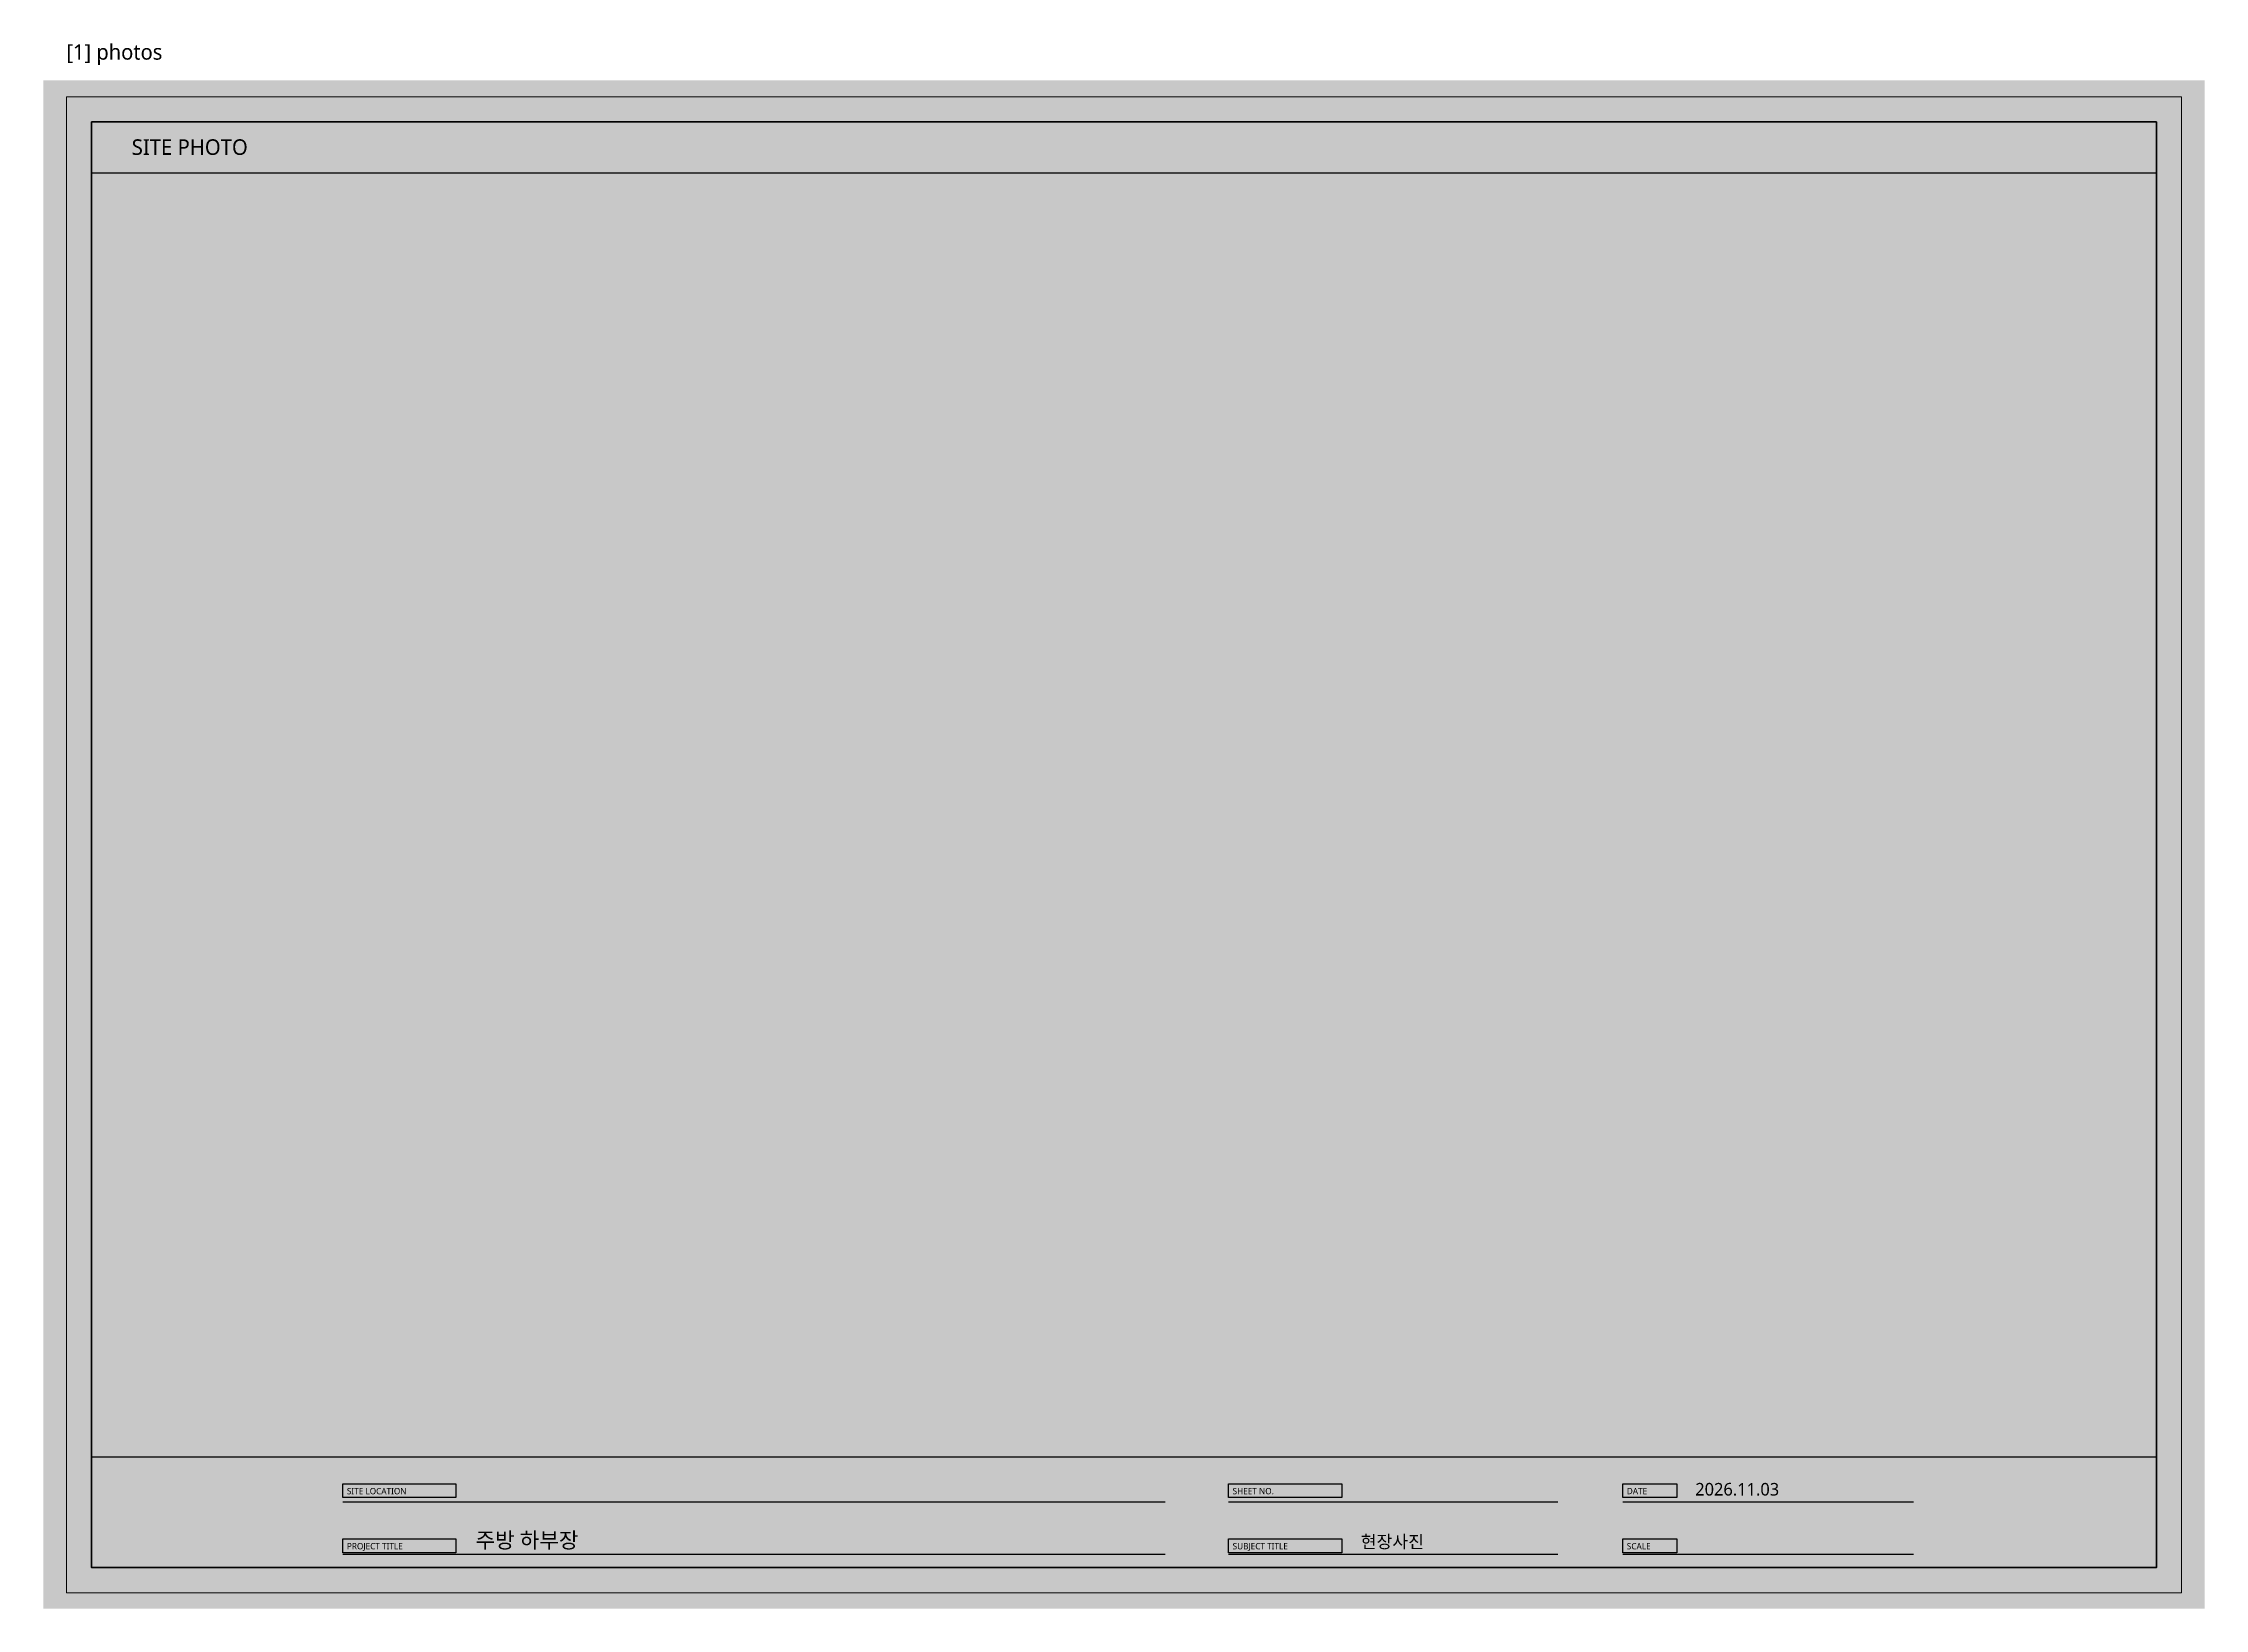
# Model space of a CAD drawing. Header units: millimetres. Extents: x 0 to 3420, y 0 to 304.
# Drawn here: x 0 to 420, y 0 to 304.2 of the extents above; entities that cross this region are included whole.
import ezdxf

# ---------------------------------------------------------------- set-up
doc = ezdxf.new("R2010")
doc.units = ezdxf.units.MM
for name, color, linetype, lineweight, true_color in [('BG', 7, 'Continuous', 0, 0xffffff), ('FRAME', 7, 'Continuous', 100, 0x000000), ('OUTLINE', 7, 'Continuous', 25, 0x000000), ('SHEET_FRAME_INFO', 7, 'Continuous', 0, 0x5a5a5a), ('TEXT', 7, 'Continuous', 13, 0x000000)]:
    doc.layers.add(name, color=color, linetype=linetype, lineweight=lineweight, true_color=true_color)
doc.styles.add('MALGUN', font='malgun.ttf')

msp = doc.modelspace()

# ---------------------------------------------------------------- texts
at = {"layer": 'SHEET_FRAME_INFO', "true_color": 0x5a5a5a, "style": 'MALGUN'}
msp.add_text('[1] photos', height=3, dxfattribs=at).set_placement((4.5, 301))
at = {"layer": 'TEXT', "true_color": 0x000000, "style": 'MALGUN'}
for s, height, p in [('SITE PHOTO', 3.024, (17.2, 282.5)), ('2026.11.03', 2.448, (321, 22)), ('주방 하부장', 3.024, (84, 11.8)), ('현장사진', 2.448, (256, 11.8))]:
    msp.add_text(s, height=height, dxfattribs=at).set_placement(p)
at = {"layer": 'TEXT', "true_color": 0xffffff, "style": 'MALGUN'}
for s, p in [('SITE LOCATION', (59, 22.25)), ('SHEET NO.', (231.1, 22.25)), ('DATE', (307.7, 22.25)), ('PROJECT TITLE', (59, 11.55)), ('SUBJECT TITLE', (231.1, 11.55)), ('SCALE', (307.7, 11.55))]:
    msp.add_text(s, height=1.224, dxfattribs=at).set_placement(p)

# ---------------------------------------------------------------- linework, layer by layer
at = {"layer": 'BG', "lineweight": 0, "true_color": 0xffffff}
msp.add_solid([(0, 0), (420, 0), (0, 297), (420, 297)], dxfattribs=at)
at = {"layer": 'FRAME', "lineweight": 25, "true_color": 0x000000}
for p, q in [((9.4, 279), (410.6, 279)), ((9.4, 29.5), (410.6, 29.5))]:
    msp.add_line(p, q, dxfattribs=at)
at = {"layer": 'FRAME', "lineweight": 13, "true_color": 0x000000}
msp.add_lwpolyline([(4.5, 293.8), (415.5, 293.8), (415.5, 3.1), (4.5, 3.1)], close=True, dxfattribs=at)
at = {"layer": 'FRAME', "lineweight": 100, "true_color": 0x000000}
msp.add_lwpolyline([(9.4, 288.9), (410.6, 288.9), (410.6, 8), (9.4, 8)], close=True, dxfattribs=at)
at = {"layer": 'FRAME', "lineweight": 0, "true_color": 0x555555}
for points in [[(58.2, 24.3), (80.2, 24.3), (58.2, 21.6), (80.2, 21.6)], [(230.3, 24.3), (252.3, 24.3), (230.3, 21.6), (252.3, 21.6)], [(306.9, 24.3), (317.4, 24.3), (306.9, 21.6), (317.4, 21.6)], [(58.2, 13.6), (80.2, 13.6), (58.2, 10.9), (80.2, 10.9)], [(230.3, 13.6), (252.3, 13.6), (230.3, 10.9), (252.3, 10.9)], [(306.9, 13.6), (317.4, 13.6), (306.9, 10.9), (317.4, 10.9)]]:
    msp.add_solid(points, dxfattribs=at)
at = {"layer": 'OUTLINE', "lineweight": 25, "true_color": 0x000000}
for p, q in [((58.2, 20.8), (218, 20.8)), ((230.3, 20.8), (294.3, 20.8)), ((306.9, 20.8), (363.4, 20.8)), ((58.2, 10.6), (218, 10.6)), ((230.3, 10.6), (294.3, 10.6)), ((306.9, 10.6), (363.4, 10.6))]:
    msp.add_line(p, q, dxfattribs=at)
for points in [[(58.2, 24.3), (80.2, 24.3), (80.2, 21.6), (58.2, 21.6)], [(230.3, 24.3), (252.3, 24.3), (252.3, 21.6), (230.3, 21.6)], [(306.9, 24.3), (317.4, 24.3), (317.4, 21.6), (306.9, 21.6)], [(58.2, 13.6), (80.2, 13.6), (80.2, 10.9), (58.2, 10.9)], [(230.3, 13.6), (252.3, 13.6), (252.3, 10.9), (230.3, 10.9)], [(306.9, 13.6), (317.4, 13.6), (317.4, 10.9), (306.9, 10.9)]]:
    msp.add_lwpolyline(points, close=True, dxfattribs=at)

msp.set_redraw_order([(e.dxf.handle, doc.entitydb.next_handle()) for e in msp.query("TEXT MTEXT ATTDEF DIMENSION ARC_DIMENSION")])  # texts and dimensions are drawn at this point

doc.saveas('drawing.dxf')
